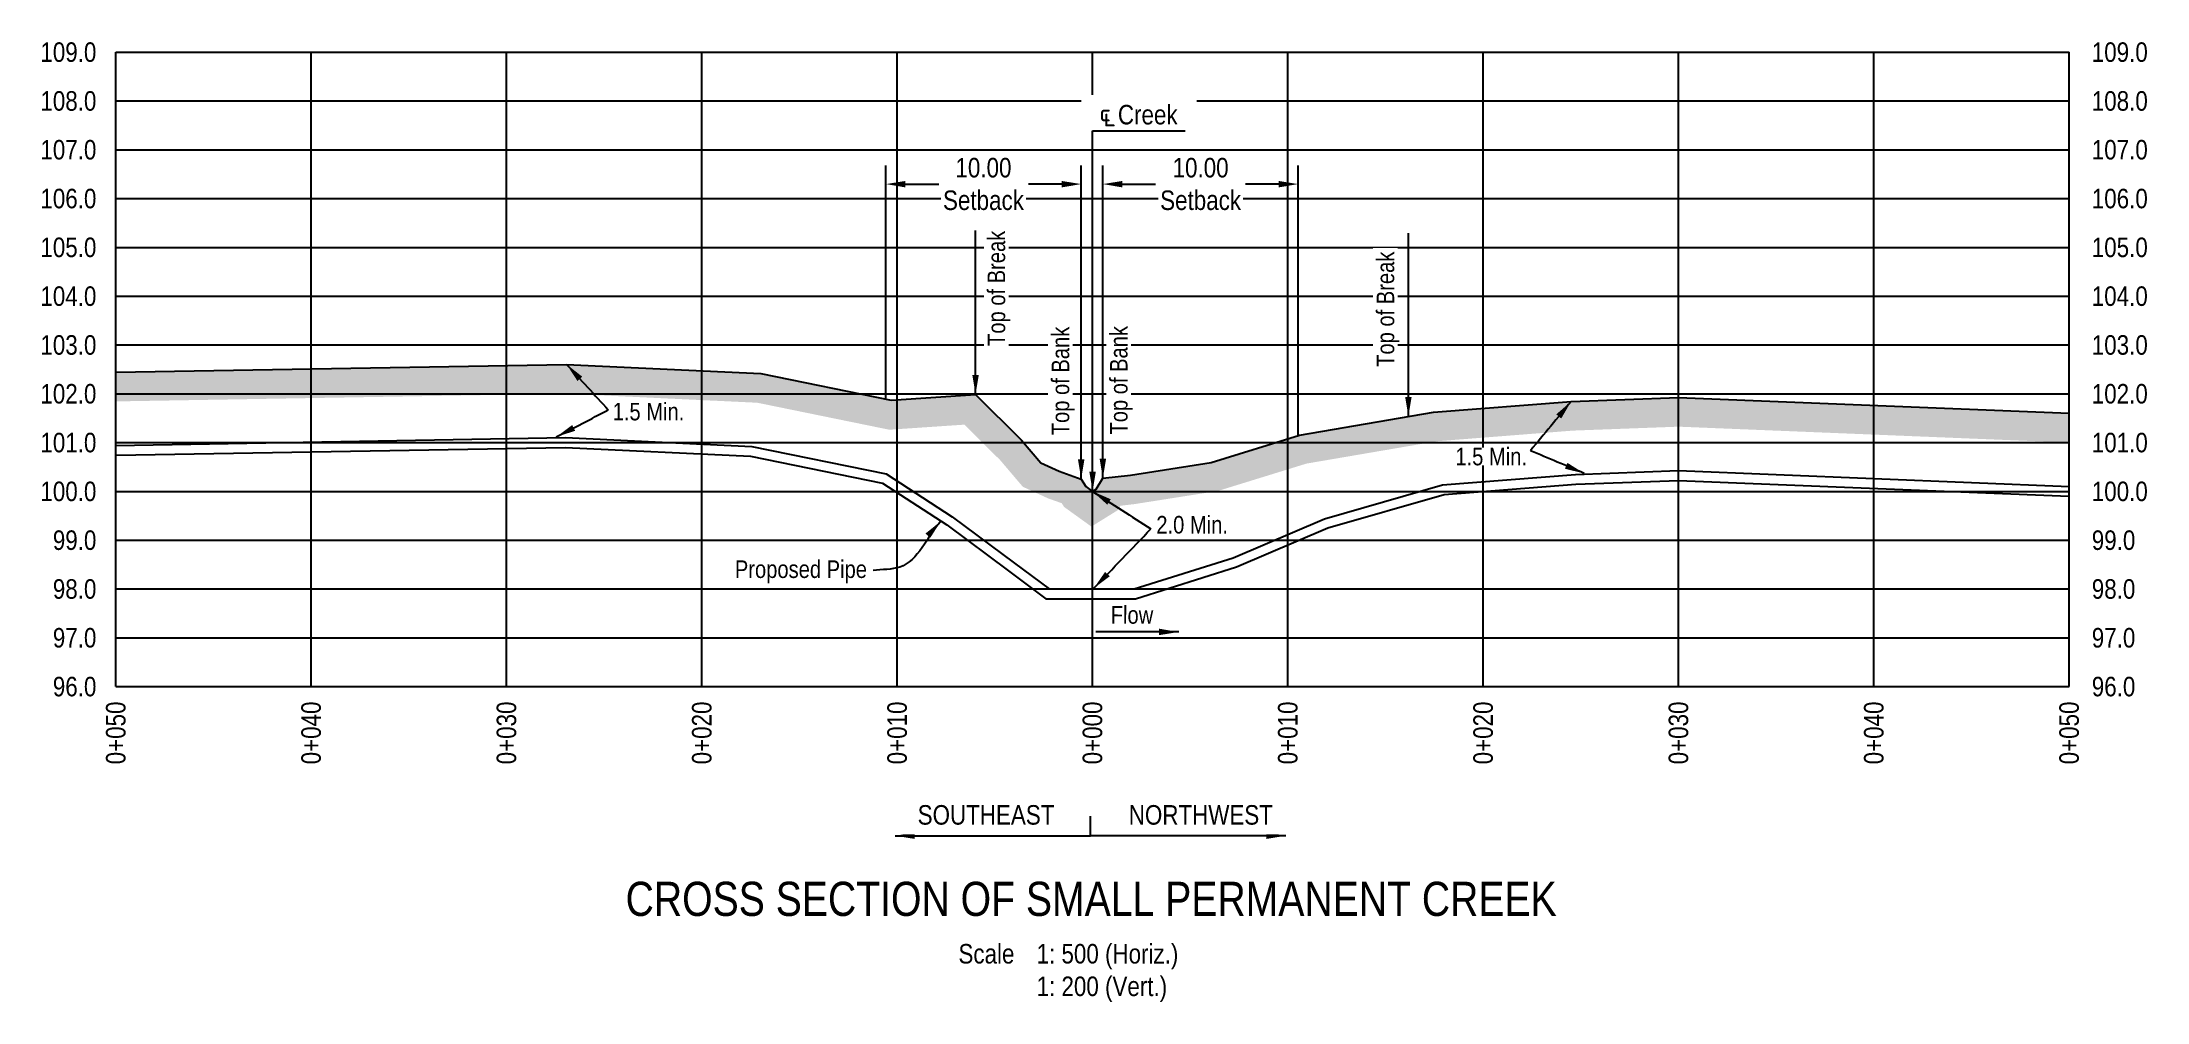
# Model space of a CAD drawing. Extents: x 521099 to 549685, y 6023217 to 6034691.
# Drawn here: x 542563 to 543640, y 6023356 to 6023847 of the extents above; entities that cross this region are included whole.
import ezdxf
from ezdxf.enums import TextEntityAlignment as Align

# ---------------------------------------------------------------- set-up
doc = ezdxf.new("R2010")
doc.units = 0
doc.header["$LTSCALE"] = 5
doc.header["$PDSIZE"] = 0.5
doc.linetypes.add('foc-TOPO', pattern=[1, 0.2, -0.8])
doc.layers.get('Defpoints').update_dxf_attribs({"color": 9})
for name, color, linetype in [('CG-NOTES', 7, 'Continuous'), ('DETAIL-T', 7, 'Continuous'), ('L-BD', 7, 'Continuous'), ('L-DETAIL-T', 3, 'Continuous'), ('P-CROSSINGS-GRID', 8, 'Continuous'), ('P-CROSSINGS-GROUND', 48, 'foc-TOPO'), ('P-CROSSINGS-LINE', 3, 'Continuous'), ('P-PROPOSED', 10, 'Continuous'), ('S-T7', 7, 'Continuous')]:
    doc.layers.add(name, color=color, linetype=linetype)
doc.styles.add('140', font='ARIALN.TTF', dxfattribs={"height": 15})
doc.styles.add('80', font='ARIALN.TTF', dxfattribs={"height": 10})
doc.styles.add('80CG', font='ARIALN.TTF', dxfattribs={"height": 10})
doc.styles.add('80L', font='ARIALN.TTF', dxfattribs={"height": 10})
doc.dimstyles.new('Compass 5 000', dxfattribs={"dimscale": 5, "dimtxt": 9, "dimasz": 2, "dimexe": 0.2, "dimexo": 0.0625, "dimgap": 0.5, "dimtad": 0, "dimtih": 1, "dimtoh": 1, "dimzin": 0, "dimdsep": 46, "dimtxsty": '80CG', "dimcen": 0.1, "dimse1": 1, "dimse2": 1, "dimclrd": 256, "dimclrt": 256, "dimaunit": 1, "dimadec": 4, "dimazin": 0, "dimtfac": 0.06, "dimtofl": 0, "dimtmove": 0, "dimatfit": 1, "dimfxl": 0.2, "dimtolj": 1, "dimtzin": 0, "dimlwd": -1, "dimarcsym": 0})

msp = doc.modelspace()

# ---------------------------------------------------------------- texts
at = {"style": '80'}
for s, p in [('0+050', (542600.61, 6023509.366)), ('0+040', (542700.558, 6023509.366)), ('0+030', (542800.506, 6023509.366)), ('0+020', (542900.454, 6023509.366)), ('0+010', (543000.402, 6023509.366)), ('0+000', (543100.351, 6023509.366)), ('0+010', (543200.299, 6023509.366)), ('0+020', (543300.247, 6023509.366)), ('0+030', (543400.195, 6023509.366)), ('0+040', (543500.143, 6023509.366)), ('0+050', (543600.091, 6023509.366))]:
    msp.add_text(s, height=9.9948, rotation=90, dxfattribs=at).set_placement(p, align=Align.MIDDLE_RIGHT)
at = {"insert": (543133.051, 6023604.39), "char_height": 8.9953, "attachment_point": 1, "style": '80L'}
msp.add_mtext_dynamic_manual_height_columns('2.0 Min.', width=45.28725, gutter_width=44.977, heights=[0], dxfattribs=at)
at = {"layer": 'DETAIL-T', "insert": (543031.802, 6023385.237), "char_height": 9.99481, "attachment_point": 1, "style": '80L'}
msp.add_mtext_dynamic_manual_height_columns('Scale^I1: 500 (Horiz.)\\P^I1: 200 (Vert.)', width=216.99252, gutter_width=44.977, heights=[0], dxfattribs=at)
at = {"layer": 'L-DETAIL-T', "insert": (543099.703, 6023417.095), "char_height": 17.49093, "width": 476.61769, "attachment_point": 2, "rotation": 0, "style": '140'}
msp.add_mtext('CROSS SECTION OF SMALL PERMANENT CREEK', dxfattribs=at)
at = {"layer": 'S-T7', "style": '80'}
for s, p in [('109.0', (542590.702, 6023841.862)), ('108.0', (542590.702, 6023816.875)), ('107.0', (542590.702, 6023791.888)), ('106.0', (542590.702, 6023766.901)), ('105.0', (542590.702, 6023741.914)), ('104.0', (542590.702, 6023716.927)), ('103.0', (542590.702, 6023691.94)), ('102.0', (542590.702, 6023666.952)), ('101.0', (542590.702, 6023641.965)), ('100.0', (542590.702, 6023616.978)), ('99.0', (542590.702, 6023591.991)), ('98.0', (542590.702, 6023567.004)), ('97.0', (542590.702, 6023542.017)), ('96.0', (542590.702, 6023517.03))]:
    msp.add_text(s, height=9.9948, dxfattribs=at).set_placement(p, align=Align.MIDDLE_RIGHT)
for s, p in [('109.0', (543611.703, 6023841.862)), ('108.0', (543611.703, 6023816.875)), ('107.0', (543611.703, 6023791.888)), ('106.0', (543611.703, 6023766.901)), ('105.0', (543611.703, 6023741.914)), ('104.0', (543611.703, 6023716.927)), ('103.0', (543611.703, 6023691.94)), ('102.0', (543611.703, 6023666.952)), ('101.0', (543611.703, 6023641.965)), ('100.0', (543611.703, 6023616.978)), ('99.0', (543611.703, 6023591.991)), ('98.0', (543611.703, 6023567.004)), ('97.0', (543611.703, 6023542.017)), ('96.0', (543611.703, 6023517.03))]:
    msp.add_text(s, height=9.9948, dxfattribs=at).set_placement(p, align=Align.MIDDLE_LEFT)

# ---------------------------------------------------------------- blocks, each defined once
blk = doc.blocks.new('*D736')
at = {"transparency": 16777216}
for p, q in [((543004.7, 6023774.3), (543021.7, 6023774.3)), ((543084.6, 6023774.3), (543067.6, 6023774.3))]:
    blk.add_line(p, q, dxfattribs=at)
at = {"linetype": 'Continuous', "transparency": 16777216}
for points in [[(543004.7, 6023775.9), (543004.7, 6023772.6), (542994.7, 6023774.3)], [(543084.6, 6023775.9), (543084.6, 6023772.6), (543094.6, 6023774.3)]]:
    blk.add_solid(points, dxfattribs=at)
at = {"layer": 'Defpoints', "color": 0, "linetype": 'Continuous', "transparency": 16777216}
for p in [(542994.7, 6023771.8), (543094.6, 6023774.3), (543094.6, 6023771.8)]:
    blk.add_point(p, dxfattribs=at)
at = {"linetype": 'Continuous', "transparency": 16777216, "insert": (543044.6, 6023774.3), "char_height": 10, "attachment_point": 5, "style": '80CG', "bg_fill": 3, "box_fill_scale": 1.1, "bg_fill_color": 256, "bg_fill_true_color": 13158600, "bg_fill_transparency": 0}
blk.add_mtext('\\A1;10.00\\PSetback', dxfattribs=at)
blk = doc.blocks.new('*D737')
at = {"transparency": 16777216}
for p, q in [((543115.7, 6023774.3), (543132.7, 6023774.3)), ((543195.6, 6023774.3), (543178.6, 6023774.3))]:
    blk.add_line(p, q, dxfattribs=at)
at = {"linetype": 'Continuous', "transparency": 16777216}
for points in [[(543115.7, 6023775.9), (543115.7, 6023772.6), (543105.7, 6023774.3)], [(543195.6, 6023775.9), (543195.6, 6023772.6), (543205.6, 6023774.3)]]:
    blk.add_solid(points, dxfattribs=at)
at = {"layer": 'Defpoints', "color": 0, "linetype": 'Continuous', "transparency": 16777216}
for p in [(543205.6, 6023774.3), (543105.7, 6023760.8), (543205.6, 6023760.8)]:
    blk.add_point(p, dxfattribs=at)
at = {"linetype": 'Continuous', "transparency": 16777216, "insert": (543155.7, 6023774.3), "char_height": 10, "attachment_point": 5, "style": '80CG', "bg_fill": 3, "box_fill_scale": 1.1, "bg_fill_color": 256, "bg_fill_true_color": 13158600, "bg_fill_transparency": 0}
blk.add_mtext('\\A1;10.00\\PSetback', dxfattribs=at)

# ---------------------------------------------------------------- linework, layer by layer
for p, q in [((542994.656, 6023664.195), (542994.656, 6023783.838)), ((543205.635, 6023645.575), (543205.635, 6023783.838))]:
    msp.add_line(p, q)
at = {"layer": 'CG-NOTES'}
msp.add_line((543099.423, 6023440.669), (543099.423, 6023450.663), dxfattribs=at)
at = {"layer": 'P-CROSSINGS-GRID', "color": 8}
for p, q in [((542600.697, 6023841.862), (543600.178, 6023841.862)), ((542600.697, 6023517.03), (542600.697, 6023841.862)), ((542700.645, 6023517.03), (542700.645, 6023841.862)), ((542800.593, 6023517.03), (542800.593, 6023841.862)), ((542900.541, 6023517.03), (542900.541, 6023841.862)), ((543000.489, 6023517.03), (543000.489, 6023841.862)), ((543100.438, 6023517.03), (543100.438, 6023841.862)), ((543200.386, 6023517.03), (543200.386, 6023841.862)), ((543300.334, 6023517.03), (543300.334, 6023841.862)), ((543400.282, 6023517.03), (543400.282, 6023841.862)), ((543500.23, 6023517.03), (543500.23, 6023841.862)), ((543600.178, 6023517.03), (543600.178, 6023841.862)), ((542600.697, 6023816.875), (543600.178, 6023816.875)), ((542600.697, 6023791.888), (543600.178, 6023791.888)), ((542600.697, 6023766.901), (543600.178, 6023766.901)), ((542600.697, 6023741.914), (543600.178, 6023741.914)), ((542600.697, 6023716.927), (543600.178, 6023716.927)), ((542600.697, 6023691.94), (543600.178, 6023691.94)), ((542600.697, 6023666.952), (543600.178, 6023666.952)), ((542600.697, 6023641.965), (543600.178, 6023641.965)), ((542600.697, 6023616.978), (543600.178, 6023616.978)), ((542600.697, 6023591.991), (543600.178, 6023591.991)), ((542600.697, 6023567.004), (543600.178, 6023567.004)), ((542600.697, 6023542.017), (543600.178, 6023542.017)), ((542600.697, 6023517.03), (543600.178, 6023517.03))]:
    msp.add_line(p, q, dxfattribs=at)

msp.set_redraw_order([(e.dxf.handle, doc.entitydb.next_handle()) for e in msp.query("TEXT MTEXT ATTDEF DIMENSION ARC_DIMENSION")])  # texts and dimensions are drawn at this point

# ---------------------------------------------------------------- leaders
at = {"path_type": 1}
for points in [[(543094.605, 6023623.303), (543094.605, 6023783.838)], [(543105.687, 6023623.653), (543105.687, 6023783.838)], [(543040.552, 6023666.553), (543040.552, 6023750.542)], [(543262.025, 6023655.332), (543262.025, 6023749.127)], [(542831.313, 6023681.978), (542852.645, 6023658.69)], [(542826.043, 6023644.843), (542852.645, 6023658.69)], [(543100.438, 6023616.978), (543130.251, 6023597.735)], [(543101.096, 6023567.408), (543130.251, 6023597.735)]]:
    msp.add_leader(points, dimstyle='Compass 5 000', override={"dimgap": 0.5, "dimtad": 0}, dxfattribs=at)
at = {"layer": 'CG-NOTES', "path_type": 1}
for points in [[(542999.474, 6023440.669), (543099.423, 6023440.669)], [(543199.371, 6023440.669), (543099.423, 6023440.669)]]:
    msp.add_leader(points, dimstyle='Compass 5 000', override={"dimgap": 0.5, "dimtad": 0}, dxfattribs=at)

# ---------------------------------------------------------------- next in the draw order: texts
at = {"char_height": 8.99533, "attachment_point": 1, "rotation": 90, "style": '80L', "bg_fill": 3, "box_fill_scale": 1.2, "bg_fill_color": 256, "bg_fill_transparency": 0}
for s, width, insert in [('Top of Break', 59.05663, (543046.705, 6023691.415)), ('Top of Break', 59.05663, (543245.763, 6023680.723)), ('Top of Bank', 55.62662, (543079.486, 6023645.708)), ('Top of Bank', 55.62662, (543109.309, 6023646.058))]:
    msp.add_mtext_dynamic_manual_height_columns(s, width=width, gutter_width=44.977, heights=[0], dxfattribs=dict(at, insert=insert))
at = {"color": 3, "char_height": 9.9948, "style": '80', "bg_fill": 2}
for s, insert, width, attachment_point in [('SOUTHEAST', (543080.9, 6023456.341), 78.39065, 3), ('NORTHWEST', (543118.945, 6023456.341), 71.75921, 1)]:
    msp.add_mtext(s, dxfattribs=dict(at, insert=insert, width=width, attachment_point=attachment_point))
at = {"layer": 'L-BD', "insert": (543099.609, 6023814.85), "char_height": 9.99481, "width": 49.13968, "attachment_point": 1, "style": '80', "bg_fill": 2}
msp.add_mtext('\\pi4.2318;{\\fISOCPEUR|b0|i0|c0|p34;℄} Creek', dxfattribs=at)

# ---------------------------------------------------------------- next in the draw order: hatches: boundary and pattern name
at = {"layer": 'P-CROSSINGS-GROUND'}
h = msp.add_hatch(dxfattribs=at)
h.set_pattern_fill('EARTH', color=256, scale=2.498704, angle=45)
h.set_pattern_definition([(45, (-524.084, 3317.658), (0, 22.438998523), [15.86676802, -15.86676802]), (45, (-528.292, 3321.865), (0, 22.438998523), [15.86676802, -15.86676802]), (45, (-532.499, 3326.073), (0, 22.438998523), [15.86676802, -15.86676802]), (135, (-532.499, 3328.877), (-22.438998523, 0), [15.86676802, -15.86676802]), (135, (-528.292, 3333.085), (-22.438998523, 0), [15.86676802, -15.86676802]), (135, (-524.084, 3337.292), (-22.438998523, 0), [15.86676802, -15.86676802])])
h.paths.add_polyline_path([(542600.697, 6023678.025), (542831.313, 6023681.978), (542930.717, 6023677.278), (542997.426, 6023663.628), (543040.552, 6023666.553), (543064.137, 6023643.178), (543073.998, 6023631.578), (543083.412, 6023627.253), (543094.605, 6023623.303), (543097.004, 6023619.453), (543100.438, 6023616.978), (543102.33, 6023618.153), (543105.687, 6023623.653), (543119.813, 6023625.303), (543161.083, 6023631.803), (543206.373, 6023645.803), (543274.85, 6023657.528), (543345.328, 6023663.053), (543400.305, 6023665.103), (543600.178, 6023656.969), (543600.178, 6023641.964), (543400.28, 6023650.1), (543346.194, 6023648.083), (543276.704, 6023642.636), (543209.867, 6023631.191), (543164.481, 6023617.161), (543121.849, 6023610.447), (543114.679, 6023609.61), (543113.268, 6023607.299), (543099.817, 6023598.945), (543085.842, 6023609.018), (543084.66, 6023610.915), (543077.776, 6023613.344), (543064.725, 6023619.34), (543053.129, 6023632.98), (543034.809, 6023651.137), (542996.412, 6023648.533), (542928.849, 6023662.358), (542831.087, 6023666.98), (542600.697, 6023663.03)])

# ---------------------------------------------------------------- next in the draw order: linework, layer by layer
msp.add_line((543100.464, 6023801.6), (543147.794, 6023801.6))
at = {"layer": 'P-CROSSINGS-LINE', "color": 3, "flags": 128}
msp.add_lwpolyline([(542600.697, 6023678.025), (542831.313, 6023681.978), (542930.717, 6023677.278), (542997.426, 6023663.628), (543040.552, 6023666.553), (543064.137, 6023643.178), (543073.998, 6023631.578), (543083.412, 6023627.253), (543094.605, 6023623.303), (543097.004, 6023619.453), (543100.438, 6023616.978), (543102.33, 6023618.153), (543105.687, 6023623.653), (543119.813, 6023625.303), (543161.083, 6023631.803), (543206.373, 6023645.803), (543274.85, 6023657.528), (543345.328, 6023663.053), (543400.305, 6023665.103), (543600.178, 6023656.969)], dxfattribs=at)
at = {"layer": 'P-PROPOSED'}
for points in [[(542600.697, 6023640.539), (542830.749, 6023644.483), (542926.048, 6023639.977), (542994.892, 6023625.89), (543028.668, 6023603.874), (543060.454, 6023580.236), (543078.248, 6023567.004), (543121.654, 6023567.004), (543172.409, 6023582.997), (543219.171, 6023602.993), (543279.487, 6023620.296), (543347.492, 6023625.627), (543400.241, 6023627.594), (543600.178, 6023619.458)], [(542600.782, 6023635.542), (542830.673, 6023639.483), (542925.425, 6023635.003), (542992.959, 6023621.184), (543025.81, 6023599.772), (543057.472, 6023576.226), (543076.593, 6023562.007), (543122.423, 6023562.007), (543174.146, 6023578.305), (543220.849, 6023598.275), (543280.38, 6023615.354), (543347.78, 6023620.637), (543400.233, 6023622.593), (543599.975, 6023614.464)]]:
    msp.add_lwpolyline(points, dxfattribs=at)

# ---------------------------------------------------------------- next in the draw order: leaders
at = {"path_type": 1}
msp.add_leader([(543100.438, 6023616.978), (543100.464, 6023801.6)], dimstyle='Compass 5 000', override={"dimgap": 0.5, "dimtad": 0}, dxfattribs=at)

# ---------------------------------------------------------------- next in the draw order: texts
at = {"attachment_point": 1, "style": '80L', "bg_fill": 3, "bg_fill_color": 256, "bg_fill_transparency": 0}
for s, width, insert, char_height, box_fill_scale in [('1.5 Min.', 35.8688, (542854.865, 6023662.302), 8.9953, 1.1), ('1.5 Min.', 35.8688, (543286.065, 6023639.3), 8.9953, 1), ('\\pt80.958;Proposed Pipe', 67.24202, (542917.393, 6023581.63), 8.99533, 1.5)]:
    msp.add_mtext_dynamic_manual_height_columns(s, width=width, gutter_width=44.977, heights=[0], dxfattribs=dict(at, insert=insert, char_height=char_height, box_fill_scale=box_fill_scale))
at = {"insert": (543131.495, 6023558.167), "char_height": 8.9953, "attachment_point": 3, "rotation": 359.666704, "style": '80L', "bg_fill": 3, "box_fill_scale": 1.2, "bg_fill_color": 256, "bg_fill_transparency": 0}
msp.add_mtext_dynamic_manual_height_columns('Flow', width=21.74993, gutter_width=44.977, heights=[0], dxfattribs=at)

# ---------------------------------------------------------------- next in the draw order: dimensions: what is measured, and where the dimension line sits
at = {"color": 6, "linetype": 'Continuous'}
for p1, p2, distance, picture, middle in [((542994.656, 6023771.765), (543094.605, 6023771.765), 2.486, '*D736', (543044.63, 6023774.25)), ((543105.687, 6023760.793), (543205.635, 6023760.793), 13.458, '*D737', (543155.661, 6023774.25))]:
    dim = msp.add_aligned_dim(p1=p1, p2=p2, distance=distance, text='10.00\\PSetback', dimstyle='Compass 5 000', override={"dimtfill": 1}, dxfattribs=at)
    dim.commit()
    dim.dimension.update_dxf_attribs({"geometry": picture, "text_midpoint": middle})

# ---------------------------------------------------------------- next in the draw order: leaders
at = {"path_type": 1}
for points in [[(543345.328, 6023663.053), (543324.473, 6023637.771)], [(543351.984, 6023626.168), (543324.473, 6023637.771)], [(543022.815, 6023601.724), (543001.809, 6023578.216), (542988.115, 6023576.535)], [(543144.488, 6023544.974), (543102.071, 6023545.129)]]:
    msp.add_leader(points, dimstyle='Compass 5 000', override={"dimgap": 0.5, "dimtad": 0}, dxfattribs=at)

doc.saveas('drawing.dxf')
